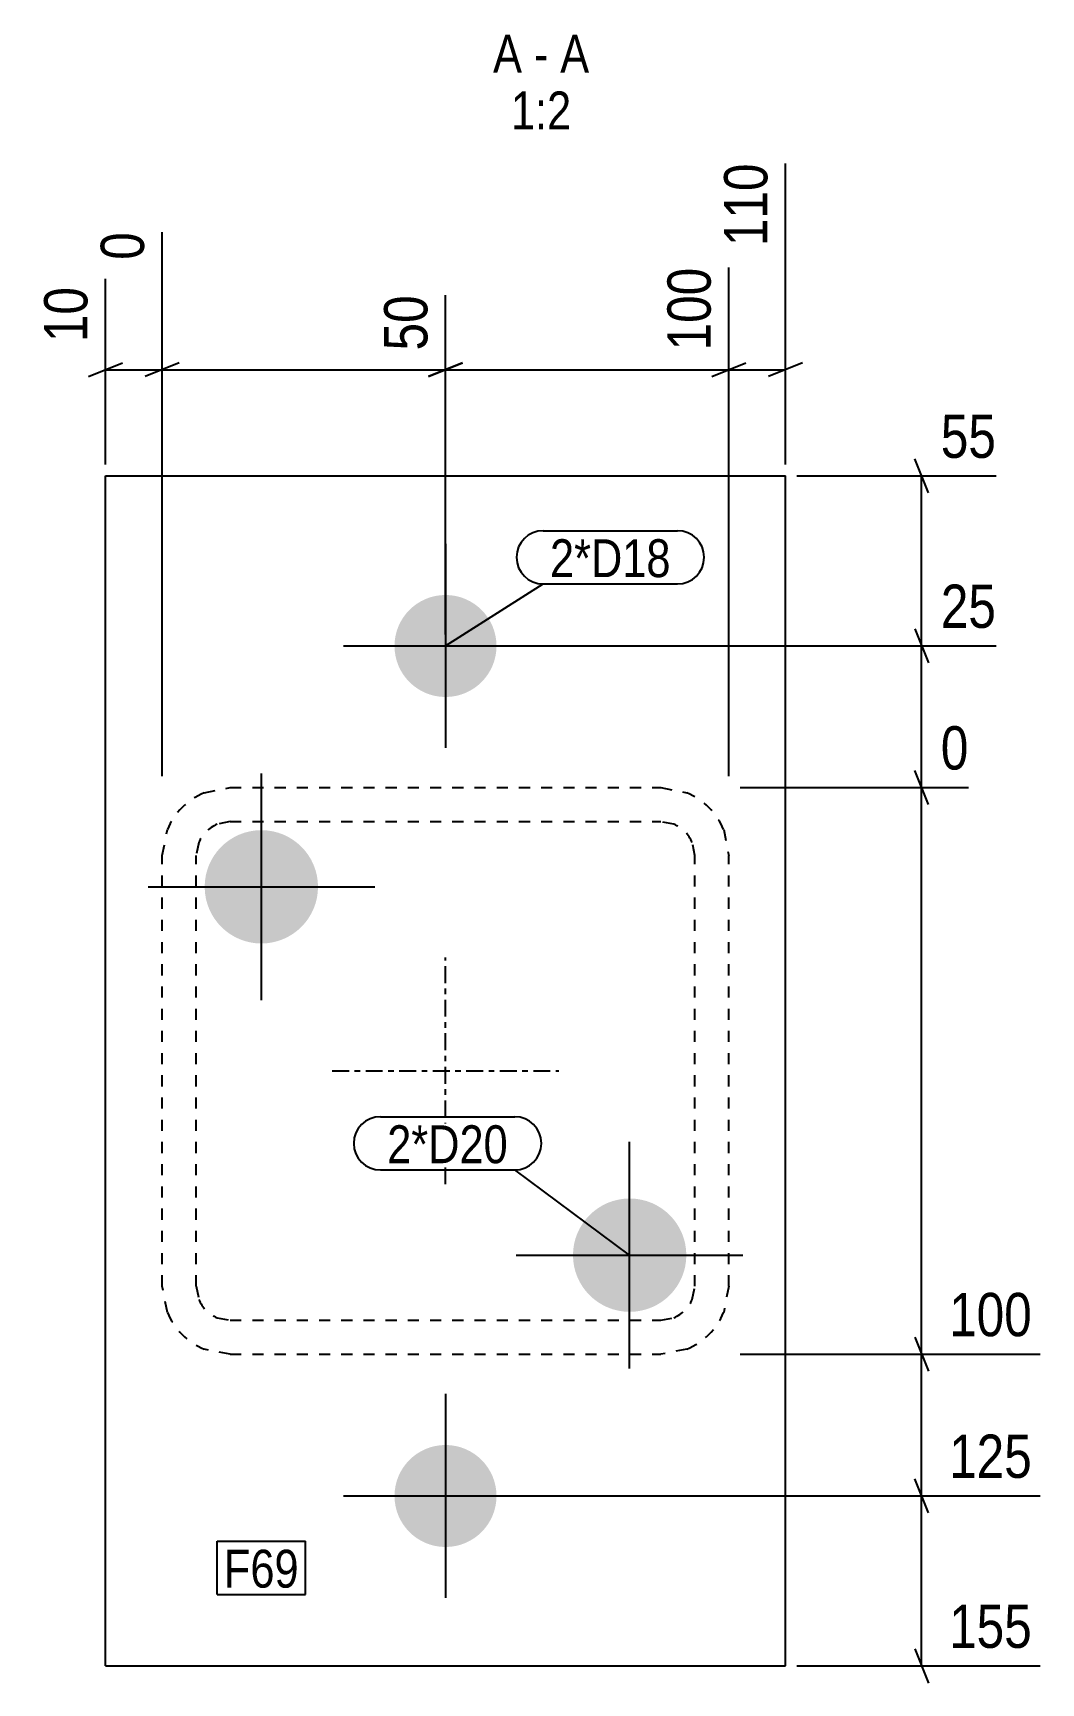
# Model space of a CAD drawing. Header units: millimetres. Extents: x -52 to 38097, y 5 to 918.
# Drawn here: x 18248.7 to 18426.6, y 4.8 to 296 of the extents above; entities that cross this region are included whole.
import ezdxf

# ---------------------------------------------------------------- set-up
doc = ezdxf.new("R2010")
doc.units = ezdxf.units.MM
doc.linetypes.add('DXK_LINE_DOT2', pattern=[3.9198, 1.9599, -1.9599])
doc.linetypes.add('DXK_LINE_DOT3', pattern=[5.9187, 2.979, -0.9799, 0.9799, -0.9799])
for name, color, linetype in [('MÅLSÆTNING', 7, 'Continuous'), ('STÅL', 7, 'Continuous'), ('TEKST', 7, 'Continuous')]:
    doc.layers.add(name, color=color, linetype=linetype)
doc.styles.add('Arial Narrow', font='ARIALN.TTF', dxfattribs={"height": 0.2})

msp = doc.modelspace()

# ---------------------------------------------------------------- hatches: boundary and pattern name
at = {"layer": 'STÅL', "linetype": 'Continuous'}
for points in [[(18321.48, 196.8, -1), (18321.48, 178.8, -1)], [(18278.98, 145.3, -1), (18298.98, 145.3, -1)], [(18343.98, 80.3, -1), (18363.98, 80.3, -1)], [(18321.48, 46.8, -1), (18321.48, 28.8, -1)]]:
    msp.add_hatch(color=96, dxfattribs=at).paths.add_polyline_path(points)

# ---------------------------------------------------------------- linework, layer by layer
at = {"layer": 'MÅLSÆTNING', "color": 7, "linetype": 'Continuous'}
for p, q in [((18381.48, 219.8), (18381.48, 272.97)), ((18271.48, 164.8), (18271.48, 260.82)), ((18271.48, 164.8), (18271.48, 260.82)), ((18371.48, 164.8), (18371.48, 254.57)), ((18371.48, 164.8), (18371.48, 254.57)), ((18261.48, 219.8), (18261.48, 252.61)), ((18321.48, 189.8), (18321.48, 249.7)), ((18321.48, 189.8), (18321.48, 249.7)), ((18258.48, 235.35), (18264.48, 237.75)), ((18261.48, 236.55), (18271.48, 236.55)), ((18274.48, 237.75), (18268.48, 235.35)), ((18274.48, 237.75), (18268.48, 235.35)), ((18271.48, 236.55), (18321.48, 236.55)), ((18324.48, 237.75), (18318.48, 235.35)), ((18318.48, 235.35), (18324.48, 237.75)), ((18321.48, 236.55), (18371.48, 236.55)), ((18368.48, 235.35), (18374.48, 237.75)), ((18368.48, 235.35), (18374.48, 237.75)), ((18371.48, 236.55), (18381.48, 236.55)), ((18384.48, 237.75), (18378.48, 235.35)), ((18406.69, 214.8), (18404.29, 220.8)), ((18383.48, 217.8), (18418.64, 217.8)), ((18405.49, 187.8), (18405.49, 217.8)), ((18404.29, 190.8), (18406.69, 184.8)), ((18404.29, 190.8), (18406.69, 184.8)), ((18323.48, 187.8), (18418.64, 187.8)), ((18323.48, 187.8), (18418.64, 187.8)), ((18405.49, 162.8), (18405.49, 187.8)), ((18406.69, 159.8), (18404.29, 165.8)), ((18406.69, 159.8), (18404.29, 165.8)), ((18373.48, 162.8), (18413.77, 162.8)), ((18373.48, 162.8), (18413.77, 162.8)), ((18405.49, 62.8), (18405.49, 162.8)), ((18404.29, 65.8), (18406.69, 59.8)), ((18404.29, 65.8), (18406.69, 59.8)), ((18373.48, 62.8), (18426.43, 62.8)), ((18373.48, 62.8), (18426.43, 62.8)), ((18405.49, 37.8), (18405.49, 62.8)), ((18406.69, 34.8), (18404.29, 40.8)), ((18406.69, 34.8), (18404.29, 40.8)), ((18323.48, 37.8), (18426.43, 37.8)), ((18323.48, 37.8), (18426.43, 37.8)), ((18405.49, 7.8), (18405.49, 37.8)), ((18404.29, 10.8), (18406.69, 4.8)), ((18383.48, 7.8), (18426.43, 7.8))]:
    msp.add_line(p, q, dxfattribs=at)
at = {"layer": 'STÅL', "color": 2, "linetype": 'Continuous'}
for p, q in [((18261.48, 7.8), (18261.48, 217.8)), ((18261.48, 217.8), (18381.48, 217.8)), ((18381.48, 7.8), (18381.48, 217.8)), ((18261.48, 7.8), (18381.48, 7.8))]:
    msp.add_line(p, q, dxfattribs=at)
at = {"layer": 'STÅL', "color": 96, "linetype": 'Continuous'}
for p, q in [((18321.48, 205.8), (18321.48, 169.8)), ((18303.48, 187.8), (18339.48, 187.8)), ((18288.98, 125.3), (18288.98, 165.3)), ((18268.98, 145.3), (18308.98, 145.3)), ((18353.98, 60.3), (18353.98, 100.3)), ((18333.98, 80.3), (18373.98, 80.3)), ((18321.48, 55.8), (18321.48, 19.8)), ((18303.48, 37.8), (18339.48, 37.8))]:
    msp.add_line(p, q, dxfattribs=at)
at = {"layer": 'STÅL', "color": 7, "linetype": 'DXK_LINE_DOT2'}
for p, q in [((18278.89, 161.89), (18283.48, 162.8)), ((18283.48, 162.8), (18359.48, 162.8)), ((18359.48, 162.8), (18364.07, 161.89)), ((18271.48, 150.8), (18272.4, 155.39)), ((18283.48, 156.8), (18281.19, 156.34)), ((18283.48, 156.8), (18359.48, 156.8)), ((18361.78, 156.34), (18359.48, 156.8)), ((18370.57, 155.39), (18371.48, 150.8)), ((18277.94, 153.1), (18277.48, 150.8)), ((18365.48, 150.8), (18365.03, 153.1)), ((18271.48, 74.8), (18271.48, 150.8)), ((18277.48, 74.8), (18277.48, 150.8)), ((18365.48, 74.8), (18365.48, 150.8)), ((18371.48, 74.8), (18371.48, 150.8)), ((18272.4, 70.21), (18271.48, 74.8)), ((18277.48, 74.8), (18277.94, 72.5)), ((18365.03, 72.5), (18365.48, 74.8)), ((18371.48, 74.8), (18370.57, 70.21)), ((18281.19, 69.26), (18283.48, 68.8)), ((18283.48, 68.8), (18359.48, 68.8)), ((18359.48, 68.8), (18361.78, 69.26)), ((18283.48, 62.8), (18278.89, 63.71)), ((18283.48, 62.8), (18359.48, 62.8)), ((18364.07, 63.71), (18359.48, 62.8))]:
    msp.add_line(p, q, dxfattribs=at)
at = {"layer": 'STÅL', "color": 7, "linetype": 'DXK_LINE_DOT3'}
for p, q in [((18321.48, 92.8), (18321.48, 132.8)), ((18301.48, 112.8), (18341.48, 112.8))]:
    msp.add_line(p, q, dxfattribs=at)
at = {"layer": 'STÅL', "color": 7, "linetype": 'DXK_LINE_DOT2'}
for centre, radius, start, end in [((18283.48, 150.8), 12, 112.5, 157.5), ((18359.48, 150.8), 12, 22.5, 67.5), ((18283.48, 150.8), 6, 112.5, 157.5), ((18359.48, 150.8), 6, 22.5, 67.5), ((18283.48, 74.8), 12, 202.5, 247.5), ((18283.48, 74.8), 6, 202.5, 247.5), ((18359.48, 74.8), 6, 292.5, 337.5), ((18359.48, 74.8), 12, 292.5, 337.5)]:
    msp.add_arc(centre, radius, start, end, dxfattribs=at)

# ---------------------------------------------------------------- wipeouts: each hides what was drawn before it
at = {"color": 0, "linetype": 'Continuous'}
for points, layer in [([(18379.88, 274.57), (18368.68, 274.57), (18368.68, 256.75), (18379.88, 256.75)], 'MÅLSÆTNING'), ([(18269.88, 262.42), (18258.68, 262.42), (18258.68, 254.35), (18269.88, 254.35)], 'MÅLSÆTNING'), ([(18259.88, 252.76), (18248.68, 252.76), (18248.68, 239.81), (18259.88, 239.81)], 'MÅLSÆTNING'), ([(18426.57, 64.4), (18426.57, 75.6), (18408.75, 75.6), (18408.75, 64.4)], 'MÅLSÆTNING'), ([(18426.57, 39.4), (18426.57, 50.6), (18408.75, 50.6), (18408.75, 39.4)], 'MÅLSÆTNING'), ([(18426.57, 9.4), (18426.57, 20.6), (18408.75, 20.6), (18408.75, 9.4)], 'MÅLSÆTNING'), ([(18334.98, 288.97), (18334.98, 295.97), (18329.87, 295.97), (18329.87, 288.97)], 'TEKST'), ([(18339.63, 288.97), (18339.63, 295.97), (18337.08, 295.97), (18337.08, 288.97)], 'TEKST'), ([(18346.84, 288.97), (18346.84, 295.97), (18341.73, 295.97), (18341.73, 288.97)], 'TEKST'), ([(18343.69, 278.97), (18343.69, 285.97), (18333.02, 285.97), (18333.02, 278.97)], 'TEKST')]:
    msp.add_wipeout(points, dxfattribs=at).dxf.layer = layer
at = {"color": 0}
for points in [[(18361.23, 199.95), (18361.23, 206.95), (18339.92, 206.95), (18339.92, 199.95)], [(18295.59, 21.63), (18295.59, 28.63), (18282.37, 28.63), (18282.37, 21.63)]]:
    msp.add_wipeout(points, dxfattribs=at).dxf.layer = 'TEKST'

# ---------------------------------------------------------------- next in the draw order: texts
at = {"layer": 'MÅLSÆTNING', "color": 3, "linetype": 'Continuous', "style": 'Arial Narrow'}
for s, height, p in [('110', 7.635, (18378.28, 258.35)), ('0', 7.64, (18268.28, 255.95)), ('10', 7.635, (18258.28, 241.41))]:
    msp.add_text(s, height=height, rotation=90.0002, dxfattribs=at).set_placement(p)
for s, p in [('100', (18410.35, 66)), ('125', (18410.35, 41)), ('155', (18410.35, 11))]:
    msp.add_text(s, height=7.635, dxfattribs=at).set_placement(p)
at = {"layer": 'TEKST', "color": 3, "linetype": 'Continuous', "style": 'Arial Narrow'}
for s, height, p in [('A', 6.68, (18329.87, 288.97)), ('A', 6.68, (18341.73, 288.97)), ('-', 6.68, (18337.08, 288.97)), ('1:2', 6.681, (18333.02, 278.97))]:
    msp.add_text(s, height=height, dxfattribs=at).set_placement(p)

# ---------------------------------------------------------------- next in the draw order: wipeouts: each hides what was drawn before it
at = {"color": 0, "linetype": 'Continuous'}
for points in [[(18369.88, 256.17), (18358.68, 256.17), (18358.68, 238.35), (18369.88, 238.35)], [(18319.88, 251.3), (18308.68, 251.3), (18308.68, 238.35), (18319.88, 238.35)], [(18420.24, 219.4), (18420.24, 230.6), (18407.29, 230.6), (18407.29, 219.4)], [(18420.24, 189.4), (18420.24, 200.6), (18407.29, 200.6), (18407.29, 189.4)], [(18415.37, 164.4), (18415.37, 175.6), (18407.29, 175.6), (18407.29, 164.4)]]:
    msp.add_wipeout(points, dxfattribs=at).dxf.layer = 'MÅLSÆTNING'
at = {"color": 0}
for points in [[(18361.23, 199.95), (18361.23, 206.95), (18339.92, 206.95), (18339.92, 199.95)], [(18332.5, 96.53), (18332.5, 103.53), (18311.19, 103.53), (18311.19, 96.53)], [(18295.59, 21.63), (18295.59, 28.63), (18282.37, 28.63), (18282.37, 21.63)]]:
    msp.add_wipeout(points, dxfattribs=at).dxf.layer = 'TEKST'

# ---------------------------------------------------------------- next in the draw order: linework, layer by layer
at = {"layer": 'TEKST', "color": 7, "linetype": 'Continuous'}
for p, q in [((18338.72, 208.15), (18362.43, 208.15)), ((18321.48, 187.8), (18338.72, 198.75)), ((18338.72, 198.75), (18362.43, 198.75)), ((18281.17, 29.83), (18296.79, 29.83)), ((18281.17, 20.43), (18281.17, 29.83)), ((18296.79, 20.43), (18296.79, 29.83)), ((18281.17, 20.43), (18296.79, 20.43))]:
    msp.add_line(p, q, dxfattribs=at)
for centre, start, end in [((18338.72, 203.45), 90, 270), ((18362.43, 203.45), 270, 90)]:
    msp.add_arc(centre, 4.7, start, end, dxfattribs=at)

# ---------------------------------------------------------------- next in the draw order: texts
at = {"layer": 'MÅLSÆTNING', "color": 3, "linetype": 'Continuous', "style": 'Arial Narrow'}
for s, p in [('100', (18368.28, 239.95)), ('50', (18318.28, 239.95))]:
    msp.add_text(s, height=7.635, rotation=90.0002, dxfattribs=at).set_placement(p)
for s, height, p in [('55', 7.635, (18408.89, 221)), ('25', 7.635, (18408.89, 191)), ('0', 7.64, (18408.89, 166))]:
    msp.add_text(s, height=height, dxfattribs=at).set_placement(p)
at = {"layer": 'TEKST', "color": 3, "style": 'Arial Narrow'}
for s, p in [('2*D18', (18339.92, 199.95)), ('F69', (18282.37, 21.63))]:
    msp.add_text(s, height=6.681, dxfattribs=at).set_placement(p)

# ---------------------------------------------------------------- next in the draw order: wipeouts: each hides what was drawn before it
at = {"color": 0}
msp.add_wipeout([(18332.5, 96.53), (18332.5, 103.53), (18311.19, 103.53), (18311.19, 96.53)], dxfattribs=at).dxf.layer = 'TEKST'

# ---------------------------------------------------------------- next in the draw order: linework, layer by layer
at = {"layer": 'TEKST', "color": 7, "linetype": 'Continuous'}
for p, q in [((18309.99, 104.73), (18333.7, 104.73)), ((18309.99, 95.33), (18333.7, 95.33)), ((18353.98, 80.3), (18333.7, 95.33))]:
    msp.add_line(p, q, dxfattribs=at)
for centre, start, end in [((18309.99, 100.03), 90, 270), ((18333.7, 100.03), 270, 90)]:
    msp.add_arc(centre, 4.7, start, end, dxfattribs=at)

# ---------------------------------------------------------------- next in the draw order: texts
at = {"layer": 'TEKST', "color": 3, "style": 'Arial Narrow'}
msp.add_text('2*D20', height=6.681, dxfattribs=at).set_placement((18311.19, 96.53))

doc.saveas('drawing.dxf')
